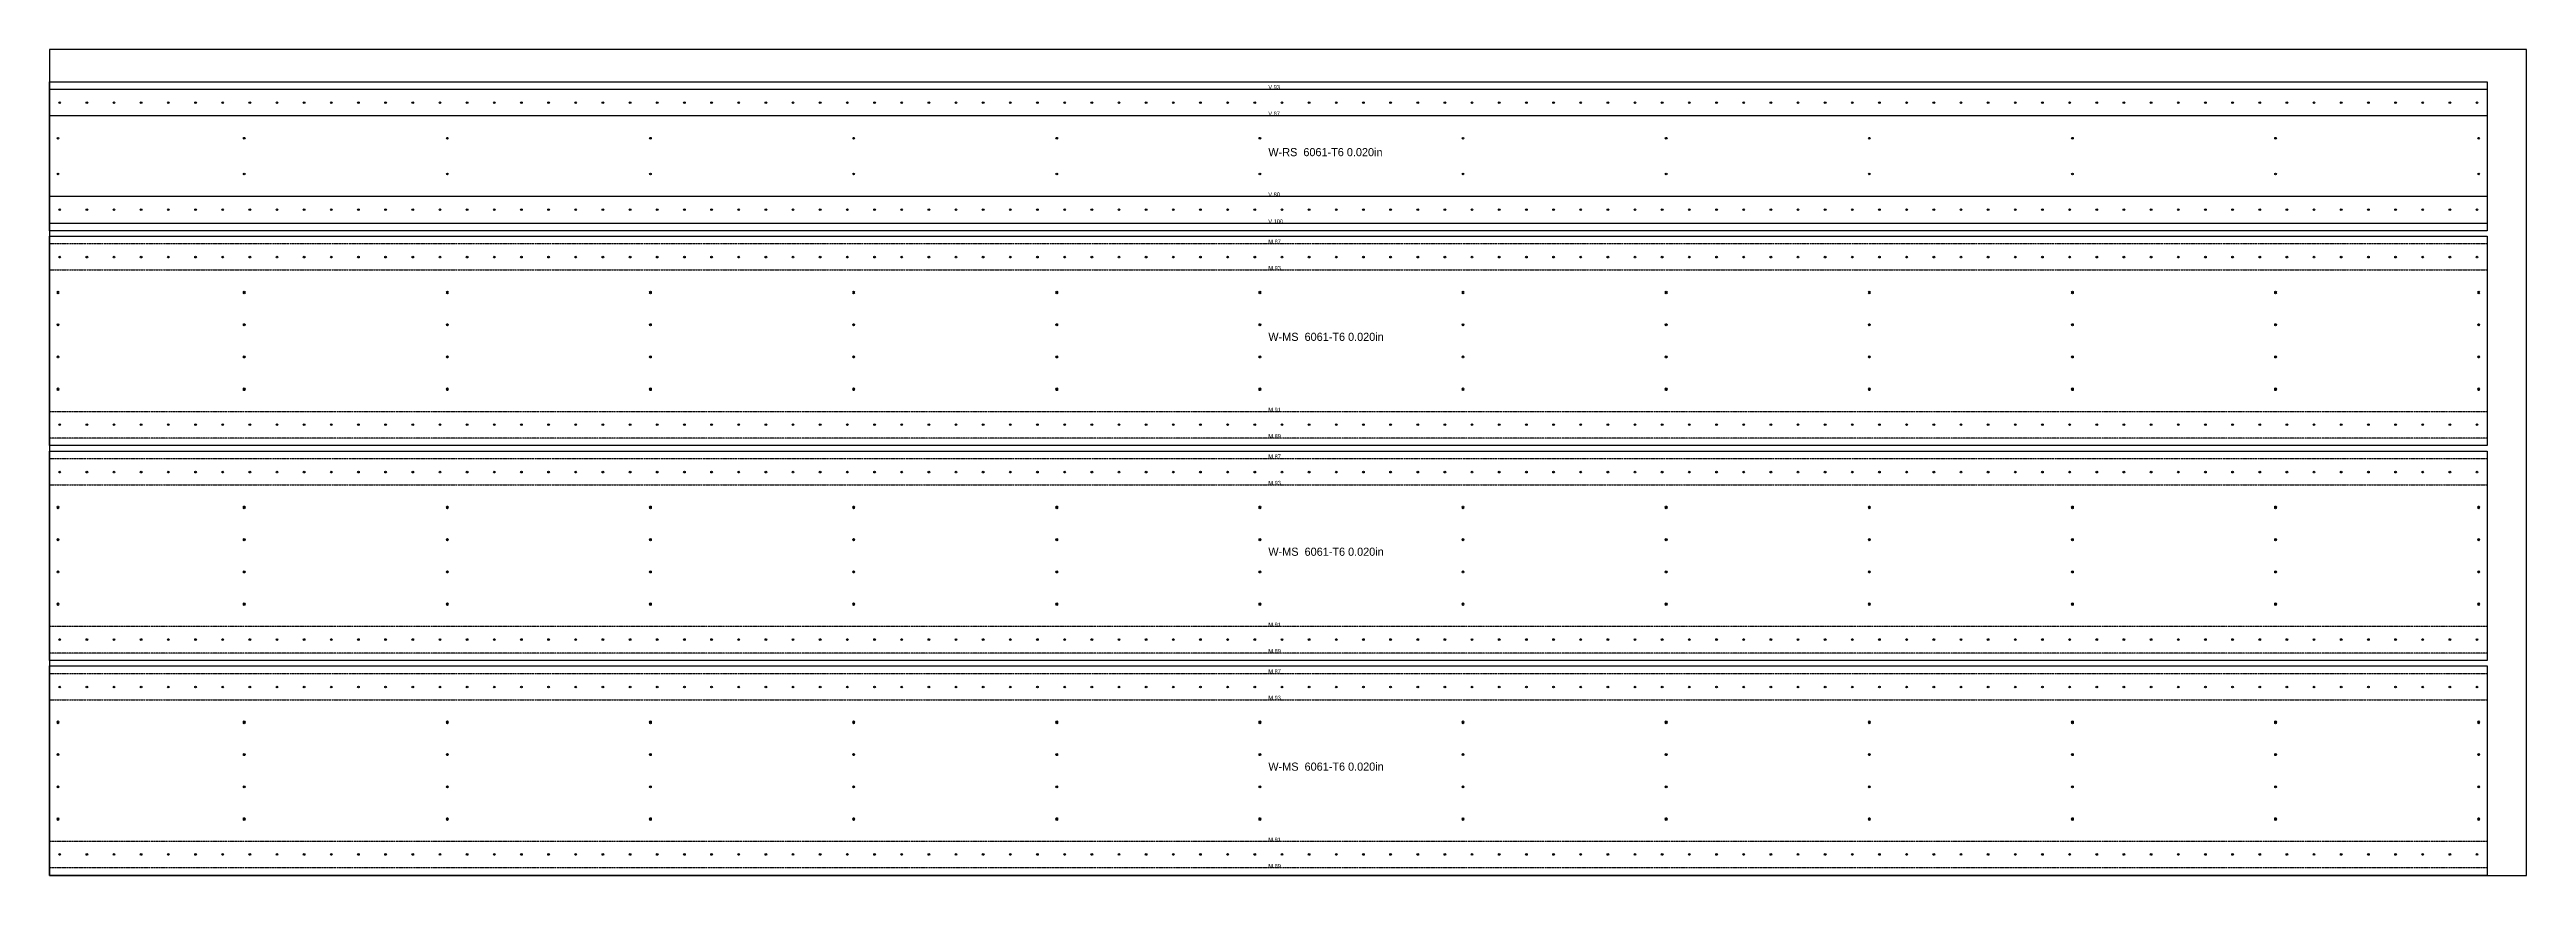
# Model space of a CAD drawing. Header units: millimetres. Extents: x 0 to 3658, y 0 to 1219.
import ezdxf

# ---------------------------------------------------------------- set-up
doc = ezdxf.new("R2010")
doc.units = ezdxf.units.MM
doc.linetypes.add('DASHDOT', pattern=[3.556, 2.54, -0.508, 0, -0.508])
doc.linetypes.add('DASHED', pattern=[1.524, 1.27, -0.254])
for name, color, linetype in [('CUT', 7, 'CONTINUOUS'), ('ETCH', 8, 'CONTINUOUS'), ('HOLE', 6, 'CONTINUOUS'), ('MOUNTAIN', 5, 'DASHDOT'), ('VALLEY', 1, 'DASHED')]:
    doc.layers.add(name, color=color, linetype=linetype)

msp = doc.modelspace()

# ---------------------------------------------------------------- linework, layer by layer
at = {"layer": 'CUT'}
for points in [[(3600, 951.6), (0, 951.6), (0, 1171.5), (3600, 1171.5), (3600, 951.6)], [(3600, 634.4), (0, 634.4), (0, 943.6), (3600, 943.6), (3600, 634.4)], [(3600, 317.2), (0, 317.2), (0, 626.4), (3600, 626.4), (3600, 317.2)], [(3600, 0), (0, 0), (0, 309.2), (3600, 309.2), (3600, 0)]]:
    msp.add_lwpolyline(points, close=True, dxfattribs=at)
at = {"layer": 'ETCH'}
msp.add_lwpolyline([(0, 0), (3658, 0), (3658, 1219), (0, 1219)], close=True, dxfattribs=at)
at = {"layer": 'HOLE'}
for centre in [(15, 1140.6), (55.1, 1140.6), (95.2, 1140.6), (135.3, 1140.6), (175.4, 1140.6), (215.6, 1140.6), (255.7, 1140.6), (295.8, 1140.6), (335.9, 1140.6), (376, 1140.6), (416.1, 1140.6), (456.2, 1140.6), (496.3, 1140.6), (536.5, 1140.6), (576.6, 1140.6), (616.7, 1140.6), (656.8, 1140.6), (696.9, 1140.6), (737, 1140.6), (777.1, 1140.6), (817.2, 1140.6), (857.4, 1140.6), (897.5, 1140.6), (937.6, 1140.6), (977.7, 1140.6), (1017.8, 1140.6), (1057.9, 1140.6), (1098, 1140.6), (1138.1, 1140.6), (1178.3, 1140.6), (1218.4, 1140.6), (1258.5, 1140.6), (1298.6, 1140.6), (1338.7, 1140.6), (1378.8, 1140.6), (1418.9, 1140.6), (1459, 1140.6), (1499.2, 1140.6), (1539.3, 1140.6), (1579.4, 1140.6), (1619.5, 1140.6), (1659.6, 1140.6), (1699.7, 1140.6), (1739.8, 1140.6), (1779.9, 1140.6), (1820.1, 1140.6), (1860.2, 1140.6), (1900.3, 1140.6), (1940.4, 1140.6), (1980.5, 1140.6), (2020.6, 1140.6), (2060.7, 1140.6), (2100.8, 1140.6), (2141, 1140.6), (2181.1, 1140.6), (2221.2, 1140.6), (2261.3, 1140.6), (2301.4, 1140.6), (2341.5, 1140.6), (2381.6, 1140.6), (2421.7, 1140.6), (2461.9, 1140.6), (2502, 1140.6), (2542.1, 1140.6), (2582.2, 1140.6), (2622.3, 1140.6), (2662.4, 1140.6), (2702.5, 1140.6), (2742.6, 1140.6), (2782.8, 1140.6), (2822.9, 1140.6), (2863, 1140.6), (2903.1, 1140.6), (2943.2, 1140.6), (2983.3, 1140.6), (3023.4, 1140.6), (3063.5, 1140.6), (3103.7, 1140.6), (3143.8, 1140.6), (3183.9, 1140.6), (3224, 1140.6), (3264.1, 1140.6), (3304.2, 1140.6), (3344.3, 1140.6), (3384.4, 1140.6), (3424.6, 1140.6), (3464.7, 1140.6), (3504.8, 1140.6), (3544.9, 1140.6), (3585, 1140.6), (12.5, 1088.1), (287.5, 1088.1), (587.5, 1088.1), (887.5, 1088.1), (1187.5, 1088.1), (1487.5, 1088.1), (1787.5, 1088.1), (2087.5, 1088.1), (2387.5, 1088.1), (2687.5, 1088.1), (2987.5, 1088.1), (3287.5, 1088.1), (3587.5, 1088.1), (12.5, 1035.4), (287.5, 1035.4), (587.5, 1035.4), (887.5, 1035.4), (1187.5, 1035.4), (1487.5, 1035.4), (1787.5, 1035.4), (2087.5, 1035.4), (2387.5, 1035.4), (2687.5, 1035.4), (2987.5, 1035.4), (3287.5, 1035.4), (3587.5, 1035.4), (15, 982.6), (55.1, 982.6), (95.2, 982.6), (135.3, 982.6), (175.4, 982.6), (215.6, 982.6), (255.7, 982.6), (295.8, 982.6), (335.9, 982.6), (376, 982.6), (416.1, 982.6), (456.2, 982.6), (496.3, 982.6), (536.5, 982.6), (576.6, 982.6), (616.7, 982.6), (656.8, 982.6), (696.9, 982.6), (737, 982.6), (777.1, 982.6), (817.2, 982.6), (857.4, 982.6), (897.5, 982.6), (937.6, 982.6), (977.7, 982.6), (1017.8, 982.6), (1057.9, 982.6), (1098, 982.6), (1138.1, 982.6), (1178.3, 982.6), (1218.4, 982.6), (1258.5, 982.6), (1298.6, 982.6), (1338.7, 982.6), (1378.8, 982.6), (1418.9, 982.6), (1459, 982.6), (1499.2, 982.6), (1539.3, 982.6), (1579.4, 982.6), (1619.5, 982.6), (1659.6, 982.6), (1699.7, 982.6), (1739.8, 982.6), (1779.9, 982.6), (1820.1, 982.6), (1860.2, 982.6), (1900.3, 982.6), (1940.4, 982.6), (1980.5, 982.6), (2020.6, 982.6), (2060.7, 982.6), (2100.8, 982.6), (2141, 982.6), (2181.1, 982.6), (2221.2, 982.6), (2261.3, 982.6), (2301.4, 982.6), (2341.5, 982.6), (2381.6, 982.6), (2421.7, 982.6), (2461.9, 982.6), (2502, 982.6), (2542.1, 982.6), (2582.2, 982.6), (2622.3, 982.6), (2662.4, 982.6), (2702.5, 982.6), (2742.6, 982.6), (2782.8, 982.6), (2822.9, 982.6), (2863, 982.6), (2903.1, 982.6), (2943.2, 982.6), (2983.3, 982.6), (3023.4, 982.6), (3063.5, 982.6), (3103.7, 982.6), (3143.8, 982.6), (3183.9, 982.6), (3224, 982.6), (3264.1, 982.6), (3304.2, 982.6), (3344.3, 982.6), (3384.4, 982.6), (3424.6, 982.6), (3464.7, 982.6), (3504.8, 982.6), (3544.9, 982.6), (3585, 982.6), (15, 912.6), (55.1, 912.6), (95.2, 912.6), (135.3, 912.6), (175.4, 912.6), (215.6, 912.6), (255.7, 912.6), (295.8, 912.6), (335.9, 912.6), (376, 912.6), (416.1, 912.6), (456.2, 912.6), (496.3, 912.6), (536.5, 912.6), (576.6, 912.6), (616.7, 912.6), (656.8, 912.6), (696.9, 912.6), (737, 912.6), (777.1, 912.6), (817.2, 912.6), (857.4, 912.6), (897.5, 912.6), (937.6, 912.6), (977.7, 912.6), (1017.8, 912.6), (1057.9, 912.6), (1098, 912.6), (1138.1, 912.6), (1178.3, 912.6), (1218.4, 912.6), (1258.5, 912.6), (1298.6, 912.6), (1338.7, 912.6), (1378.8, 912.6), (1418.9, 912.6), (1459, 912.6), (1499.2, 912.6), (1539.3, 912.6), (1579.4, 912.6), (1619.5, 912.6), (1659.6, 912.6), (1699.7, 912.6), (1739.8, 912.6), (1779.9, 912.6), (1820.1, 912.6), (1860.2, 912.6), (1900.3, 912.6), (1940.4, 912.6), (1980.5, 912.6), (2020.6, 912.6), (2060.7, 912.6), (2100.8, 912.6), (2141, 912.6), (2181.1, 912.6), (2221.2, 912.6), (2261.3, 912.6), (2301.4, 912.6), (2341.5, 912.6), (2381.6, 912.6), (2421.7, 912.6), (2461.9, 912.6), (2502, 912.6), (2542.1, 912.6), (2582.2, 912.6), (2622.3, 912.6), (2662.4, 912.6), (2702.5, 912.6), (2742.6, 912.6), (2782.8, 912.6), (2822.9, 912.6), (2863, 912.6), (2903.1, 912.6), (2943.2, 912.6), (2983.3, 912.6), (3023.4, 912.6), (3063.5, 912.6), (3103.7, 912.6), (3143.8, 912.6), (3183.9, 912.6), (3224, 912.6), (3264.1, 912.6), (3304.2, 912.6), (3344.3, 912.6), (3384.4, 912.6), (3424.6, 912.6), (3464.7, 912.6), (3504.8, 912.6), (3544.9, 912.6), (3585, 912.6), (12.5, 861.2), (12.5, 859.6), (287.5, 861.2), (287.5, 859.6), (587.5, 861.2), (587.5, 859.6), (887.5, 861.2), (887.5, 859.6), (1187.5, 861.2), (1187.5, 859.6), (1487.5, 861.2), (1487.5, 859.6), (1787.5, 861.2), (1787.5, 859.6), (2087.5, 861.2), (2087.5, 859.6), (2387.5, 861.2), (2387.5, 859.6), (2687.5, 861.2), (2687.5, 859.6), (2987.5, 861.2), (2987.5, 859.6), (3287.5, 861.2), (3287.5, 859.6), (3587.5, 861.2), (3587.5, 859.6), (12.5, 813.1), (12.5, 812.5), (287.5, 813.1), (287.5, 812.5), (587.5, 813.1), (587.5, 812.5), (887.5, 813.1), (887.5, 812.5), (1187.5, 813.1), (1187.5, 812.5), (1487.5, 813.1), (1487.5, 812.5), (1787.5, 813.1), (1787.5, 812.5), (2087.5, 813.1), (2087.5, 812.5), (2387.5, 813.1), (2387.5, 812.5), (2687.5, 813.1), (2687.5, 812.5), (2987.5, 813.1), (2987.5, 812.5), (3287.5, 813.1), (3287.5, 812.5), (3587.5, 813.1), (3587.5, 812.5), (12.5, 765.5), (12.5, 765), (287.5, 765.5), (287.5, 765), (587.5, 765.5), (587.5, 765), (887.5, 765.5), (887.5, 765), (1187.5, 765.5), (1187.5, 765), (1487.5, 765.5), (1487.5, 765), (1787.5, 765.5), (1787.5, 765), (2087.5, 765.5), (2087.5, 765), (2387.5, 765.5), (2387.5, 765), (2687.5, 765.5), (2687.5, 765), (2987.5, 765.5), (2987.5, 765), (3287.5, 765.5), (3287.5, 765), (3587.5, 765.5), (3587.5, 765), (12.5, 718.4), (12.5, 716.9), (287.5, 718.4), (287.5, 716.9), (587.5, 718.4), (587.5, 716.9), (887.5, 718.4), (887.5, 716.9), (1187.5, 718.4), (1187.5, 716.9), (1487.5, 718.4), (1487.5, 716.9), (1787.5, 718.4), (1787.5, 716.9), (2087.5, 718.4), (2087.5, 716.9), (2387.5, 718.4), (2387.5, 716.9), (2687.5, 718.4), (2687.5, 716.9), (2987.5, 718.4), (2987.5, 716.9), (3287.5, 718.4), (3287.5, 716.9), (3587.5, 718.4), (3587.5, 716.9), (15, 665.4), (55.1, 665.4), (95.2, 665.4), (135.3, 665.4), (175.4, 665.4), (215.6, 665.4), (255.7, 665.4), (295.8, 665.4), (335.9, 665.4), (376, 665.4), (416.1, 665.4), (456.2, 665.4), (496.3, 665.4), (536.5, 665.4), (576.6, 665.4), (616.7, 665.4), (656.8, 665.4), (696.9, 665.4), (737, 665.4), (777.1, 665.4), (817.2, 665.4), (857.4, 665.4), (897.5, 665.4), (937.6, 665.4), (977.7, 665.4), (1017.8, 665.4), (1057.9, 665.4), (1098, 665.4), (1138.1, 665.4), (1178.3, 665.4), (1218.4, 665.4), (1258.5, 665.4), (1298.6, 665.4), (1338.7, 665.4), (1378.8, 665.4), (1418.9, 665.4), (1459, 665.4), (1499.2, 665.4), (1539.3, 665.4), (1579.4, 665.4), (1619.5, 665.4), (1659.6, 665.4), (1699.7, 665.4), (1739.8, 665.4), (1779.9, 665.4), (1820.1, 665.4), (1860.2, 665.4), (1900.3, 665.4), (1940.4, 665.4), (1980.5, 665.4), (2020.6, 665.4), (2060.7, 665.4), (2100.8, 665.4), (2141, 665.4), (2181.1, 665.4), (2221.2, 665.4), (2261.3, 665.4), (2301.4, 665.4), (2341.5, 665.4), (2381.6, 665.4), (2421.7, 665.4), (2461.9, 665.4), (2502, 665.4), (2542.1, 665.4), (2582.2, 665.4), (2622.3, 665.4), (2662.4, 665.4), (2702.5, 665.4), (2742.6, 665.4), (2782.8, 665.4), (2822.9, 665.4), (2863, 665.4), (2903.1, 665.4), (2943.2, 665.4), (2983.3, 665.4), (3023.4, 665.4), (3063.5, 665.4), (3103.7, 665.4), (3143.8, 665.4), (3183.9, 665.4), (3224, 665.4), (3264.1, 665.4), (3304.2, 665.4), (3344.3, 665.4), (3384.4, 665.4), (3424.6, 665.4), (3464.7, 665.4), (3504.8, 665.4), (3544.9, 665.4), (3585, 665.4), (15, 595.3), (55.1, 595.3), (95.2, 595.3), (135.3, 595.3), (175.4, 595.3), (215.6, 595.3), (255.7, 595.3), (295.8, 595.3), (335.9, 595.3), (376, 595.3), (416.1, 595.3), (456.2, 595.3), (496.3, 595.3), (536.5, 595.3), (576.6, 595.3), (616.7, 595.3), (656.8, 595.3), (696.9, 595.3), (737, 595.3), (777.1, 595.3), (817.2, 595.3), (857.4, 595.3), (897.5, 595.3), (937.6, 595.3), (977.7, 595.3), (1017.8, 595.3), (1057.9, 595.3), (1098, 595.3), (1138.1, 595.3), (1178.3, 595.3), (1218.4, 595.3), (1258.5, 595.3), (1298.6, 595.3), (1338.7, 595.3), (1378.8, 595.3), (1418.9, 595.3), (1459, 595.3), (1499.2, 595.3), (1539.3, 595.3), (1579.4, 595.3), (1619.5, 595.3), (1659.6, 595.3), (1699.7, 595.3), (1739.8, 595.3), (1779.9, 595.3), (1820.1, 595.3), (1860.2, 595.3), (1900.3, 595.3), (1940.4, 595.3), (1980.5, 595.3), (2020.6, 595.3), (2060.7, 595.3), (2100.8, 595.3), (2141, 595.3), (2181.1, 595.3), (2221.2, 595.3), (2261.3, 595.3), (2301.4, 595.3), (2341.5, 595.3), (2381.6, 595.3), (2421.7, 595.3), (2461.9, 595.3), (2502, 595.3), (2542.1, 595.3), (2582.2, 595.3), (2622.3, 595.3), (2662.4, 595.3), (2702.5, 595.3), (2742.6, 595.3), (2782.8, 595.3), (2822.9, 595.3), (2863, 595.3), (2903.1, 595.3), (2943.2, 595.3), (2983.3, 595.3), (3023.4, 595.3), (3063.5, 595.3), (3103.7, 595.3), (3143.8, 595.3), (3183.9, 595.3), (3224, 595.3), (3264.1, 595.3), (3304.2, 595.3), (3344.3, 595.3), (3384.4, 595.3), (3424.6, 595.3), (3464.7, 595.3), (3504.8, 595.3), (3544.9, 595.3), (3585, 595.3), (12.5, 544), (12.5, 542.4), (287.5, 544), (287.5, 542.4), (587.5, 544), (587.5, 542.4), (887.5, 544), (887.5, 542.4), (1187.5, 544), (1187.5, 542.4), (1487.5, 544), (1487.5, 542.4), (1787.5, 544), (1787.5, 542.4), (2087.5, 544), (2087.5, 542.4), (2387.5, 544), (2387.5, 542.4), (2687.5, 544), (2687.5, 542.4), (2987.5, 544), (2987.5, 542.4), (3287.5, 544), (3287.5, 542.4), (3587.5, 544), (3587.5, 542.4), (12.5, 495.9), (12.5, 495.3), (287.5, 495.9), (287.5, 495.3), (587.5, 495.9), (587.5, 495.3), (887.5, 495.9), (887.5, 495.3), (1187.5, 495.9), (1187.5, 495.3), (1487.5, 495.9), (1487.5, 495.3), (1787.5, 495.9), (1787.5, 495.3), (2087.5, 495.9), (2087.5, 495.3), (2387.5, 495.9), (2387.5, 495.3), (2687.5, 495.9), (2687.5, 495.3), (2987.5, 495.9), (2987.5, 495.3), (3287.5, 495.9), (3287.5, 495.3), (3587.5, 495.9), (3587.5, 495.3), (12.5, 448.2), (12.5, 447.7), (287.5, 448.2), (287.5, 447.7), (587.5, 448.2), (587.5, 447.7), (887.5, 448.2), (887.5, 447.7), (1187.5, 448.2), (1187.5, 447.7), (1487.5, 448.2), (1487.5, 447.7), (1787.5, 448.2), (1787.5, 447.7), (2087.5, 448.2), (2087.5, 447.7), (2387.5, 448.2), (2387.5, 447.7), (2687.5, 448.2), (2687.5, 447.7), (2987.5, 448.2), (2987.5, 447.7), (3287.5, 448.2), (3287.5, 447.7), (3587.5, 448.2), (3587.5, 447.7), (12.5, 401.2), (287.5, 401.2), (587.5, 401.2), (887.5, 401.2), (1187.5, 401.2), (1487.5, 401.2), (1787.5, 401.2), (2087.5, 401.2), (2387.5, 401.2), (2687.5, 401.2), (2987.5, 401.2), (3287.5, 401.2), (3587.5, 401.2), (12.5, 399.6), (287.5, 399.6), (587.5, 399.6), (887.5, 399.6), (1187.5, 399.6), (1487.5, 399.6), (1787.5, 399.6), (2087.5, 399.6), (2387.5, 399.6), (2687.5, 399.6), (2987.5, 399.6), (3287.5, 399.6), (3587.5, 399.6), (15, 348.2), (55.1, 348.2), (95.2, 348.2), (135.3, 348.2), (175.4, 348.2), (215.6, 348.2), (255.7, 348.2), (295.8, 348.2), (335.9, 348.2), (376, 348.2), (416.1, 348.2), (456.2, 348.2), (496.3, 348.2), (536.5, 348.2), (576.6, 348.2), (616.7, 348.2), (656.8, 348.2), (696.9, 348.2), (737, 348.2), (777.1, 348.2), (817.2, 348.2), (857.4, 348.2), (897.5, 348.2), (937.6, 348.2), (977.7, 348.2), (1017.8, 348.2), (1057.9, 348.2), (1098, 348.2), (1138.1, 348.2), (1178.3, 348.2), (1218.4, 348.2), (1258.5, 348.2), (1298.6, 348.2), (1338.7, 348.2), (1378.8, 348.2), (1418.9, 348.2), (1459, 348.2), (1499.2, 348.2), (1539.3, 348.2), (1579.4, 348.2), (1619.5, 348.2), (1659.6, 348.2), (1699.7, 348.2), (1739.8, 348.2), (1779.9, 348.2), (1820.1, 348.2), (1860.2, 348.2), (1900.3, 348.2), (1940.4, 348.2), (1980.5, 348.2), (2020.6, 348.2), (2060.7, 348.2), (2100.8, 348.2), (2141, 348.2), (2181.1, 348.2), (2221.2, 348.2), (2261.3, 348.2), (2301.4, 348.2), (2341.5, 348.2), (2381.6, 348.2), (2421.7, 348.2), (2461.9, 348.2), (2502, 348.2), (2542.1, 348.2), (2582.2, 348.2), (2622.3, 348.2), (2662.4, 348.2), (2702.5, 348.2), (2742.6, 348.2), (2782.8, 348.2), (2822.9, 348.2), (2863, 348.2), (2903.1, 348.2), (2943.2, 348.2), (2983.3, 348.2), (3023.4, 348.2), (3063.5, 348.2), (3103.7, 348.2), (3143.8, 348.2), (3183.9, 348.2), (3224, 348.2), (3264.1, 348.2), (3304.2, 348.2), (3344.3, 348.2), (3384.4, 348.2), (3424.6, 348.2), (3464.7, 348.2), (3504.8, 348.2), (3544.9, 348.2), (3585, 348.2), (15, 278.1), (55.1, 278.1), (95.2, 278.1), (135.3, 278.1), (175.4, 278.1), (215.6, 278.1), (255.7, 278.1), (295.8, 278.1), (335.9, 278.1), (376, 278.1), (416.1, 278.1), (456.2, 278.1), (496.3, 278.1), (536.5, 278.1), (576.6, 278.1), (616.7, 278.1), (656.8, 278.1), (696.9, 278.1), (737, 278.1), (777.1, 278.1), (817.2, 278.1), (857.4, 278.1), (897.5, 278.1), (937.6, 278.1), (977.7, 278.1), (1017.8, 278.1), (1057.9, 278.1), (1098, 278.1), (1138.1, 278.1), (1178.3, 278.1), (1218.4, 278.1), (1258.5, 278.1), (1298.6, 278.1), (1338.7, 278.1), (1378.8, 278.1), (1418.9, 278.1), (1459, 278.1), (1499.2, 278.1), (1539.3, 278.1), (1579.4, 278.1), (1619.5, 278.1), (1659.6, 278.1), (1699.7, 278.1), (1739.8, 278.1), (1779.9, 278.1), (1820.1, 278.1), (1860.2, 278.1), (1900.3, 278.1), (1940.4, 278.1), (1980.5, 278.1), (2020.6, 278.1), (2060.7, 278.1), (2100.8, 278.1), (2141, 278.1), (2181.1, 278.1), (2221.2, 278.1), (2261.3, 278.1), (2301.4, 278.1), (2341.5, 278.1), (2381.6, 278.1), (2421.7, 278.1), (2461.9, 278.1), (2502, 278.1), (2542.1, 278.1), (2582.2, 278.1), (2622.3, 278.1), (2662.4, 278.1), (2702.5, 278.1), (2742.6, 278.1), (2782.8, 278.1), (2822.9, 278.1), (2863, 278.1), (2903.1, 278.1), (2943.2, 278.1), (2983.3, 278.1), (3023.4, 278.1), (3063.5, 278.1), (3103.7, 278.1), (3143.8, 278.1), (3183.9, 278.1), (3224, 278.1), (3264.1, 278.1), (3304.2, 278.1), (3344.3, 278.1), (3384.4, 278.1), (3424.6, 278.1), (3464.7, 278.1), (3504.8, 278.1), (3544.9, 278.1), (3585, 278.1), (12.5, 226.7), (12.5, 225.2), (287.5, 226.7), (287.5, 225.2), (587.5, 226.7), (587.5, 225.2), (887.5, 226.7), (887.5, 225.2), (1187.5, 226.7), (1187.5, 225.2), (1487.5, 226.7), (1487.5, 225.2), (1787.5, 226.7), (1787.5, 225.2), (2087.5, 226.7), (2087.5, 225.2), (2387.5, 226.7), (2387.5, 225.2), (2687.5, 226.7), (2687.5, 225.2), (2987.5, 226.7), (2987.5, 225.2), (3287.5, 226.7), (3287.5, 225.2), (3587.5, 226.7), (3587.5, 225.2), (12.5, 178.6), (12.5, 178.1), (287.5, 178.6), (287.5, 178.1), (587.5, 178.6), (587.5, 178.1), (887.5, 178.6), (887.5, 178.1), (1187.5, 178.6), (1187.5, 178.1), (1487.5, 178.6), (1487.5, 178.1), (1787.5, 178.6), (1787.5, 178.1), (2087.5, 178.6), (2087.5, 178.1), (2387.5, 178.6), (2387.5, 178.1), (2687.5, 178.6), (2687.5, 178.1), (2987.5, 178.6), (2987.5, 178.1), (3287.5, 178.6), (3287.5, 178.1), (3587.5, 178.6), (3587.5, 178.1), (12.5, 131), (12.5, 130.5), (287.5, 131), (287.5, 130.5), (587.5, 131), (587.5, 130.5), (887.5, 131), (887.5, 130.5), (1187.5, 131), (1187.5, 130.5), (1487.5, 131), (1487.5, 130.5), (1787.5, 131), (1787.5, 130.5), (2087.5, 131), (2087.5, 130.5), (2387.5, 131), (2387.5, 130.5), (2687.5, 131), (2687.5, 130.5), (2987.5, 131), (2987.5, 130.5), (3287.5, 131), (3287.5, 130.5), (3587.5, 131), (3587.5, 130.5), (12.5, 84), (12.5, 82.4), (287.5, 84), (287.5, 82.4), (587.5, 84), (587.5, 82.4), (887.5, 84), (887.5, 82.4), (1187.5, 84), (1187.5, 82.4), (1487.5, 84), (1487.5, 82.4), (1787.5, 84), (1787.5, 82.4), (2087.5, 84), (2087.5, 82.4), (2387.5, 84), (2387.5, 82.4), (2687.5, 84), (2687.5, 82.4), (2987.5, 84), (2987.5, 82.4), (3287.5, 84), (3287.5, 82.4), (3587.5, 84), (3587.5, 82.4), (15, 31), (55.1, 31), (95.2, 31), (135.3, 31), (175.4, 31), (215.6, 31), (255.7, 31), (295.8, 31), (335.9, 31), (376, 31), (416.1, 31), (456.2, 31), (496.3, 31), (536.5, 31), (576.6, 31), (616.7, 31), (656.8, 31), (696.9, 31), (737, 31), (777.1, 31), (817.2, 31), (857.4, 31), (897.5, 31), (937.6, 31), (977.7, 31), (1017.8, 31), (1057.9, 31), (1098, 31), (1138.1, 31), (1178.3, 31), (1218.4, 31), (1258.5, 31), (1298.6, 31), (1338.7, 31), (1378.8, 31), (1418.9, 31), (1459, 31), (1499.2, 31), (1539.3, 31), (1579.4, 31), (1619.5, 31), (1659.6, 31), (1699.7, 31), (1739.8, 31), (1779.9, 31), (1820.1, 31), (1860.2, 31), (1900.3, 31), (1940.4, 31), (1980.5, 31), (2020.6, 31), (2060.7, 31), (2100.8, 31), (2141, 31), (2181.1, 31), (2221.2, 31), (2261.3, 31), (2301.4, 31), (2341.5, 31), (2381.6, 31), (2421.7, 31), (2461.9, 31), (2502, 31), (2542.1, 31), (2582.2, 31), (2622.3, 31), (2662.4, 31), (2702.5, 31), (2742.6, 31), (2782.8, 31), (2822.9, 31), (2863, 31), (2903.1, 31), (2943.2, 31), (2983.3, 31), (3023.4, 31), (3063.5, 31), (3103.7, 31), (3143.8, 31), (3183.9, 31), (3224, 31), (3264.1, 31), (3304.2, 31), (3344.3, 31), (3384.4, 31), (3424.6, 31), (3464.7, 31), (3504.8, 31), (3544.9, 31), (3585, 31)]:
    msp.add_circle(centre, 1.25, dxfattribs=at)
at = {"layer": 'MOUNTAIN'}
for p, q in [((0, 932.6), (3600, 932.6)), ((0, 893.7), (3600, 893.7)), ((3600, 684.4), (0, 684.4)), ((3600, 645.4), (0, 645.4)), ((0, 615.4), (3600, 615.4)), ((0, 576.4), (3600, 576.4)), ((3600, 367.2), (0, 367.2)), ((3600, 328.2), (0, 328.2)), ((0, 298.2), (3600, 298.2)), ((0, 259.2), (3600, 259.2)), ((3600, 49.9), (0, 49.9)), ((3600, 11), (0, 11))]:
    msp.add_line(p, q, dxfattribs=at)
at = {"layer": 'VALLEY'}
for p, q in [((0, 1160.7), (3600, 1160.7)), ((0, 1121.5), (3600, 1121.5)), ((3600, 1002.1), (0, 1002.1)), ((3600, 962.3), (0, 962.3))]:
    msp.add_line(p, q, dxfattribs=at)

# ---------------------------------------------------------------- texts
at = {"layer": 'ETCH'}
for s, height, p in [('V 93', 6, (1800, 1160.7)), ('V 87', 6, (1800, 1121.5)), ('W-RS  6061-T6 0.020in', 12, (1800, 1061.6)), ('V 80', 6, (1800, 1002.1)), ('V 100', 6, (1800, 962.3)), ('M 87', 6, (1800, 932.6)), ('M 93', 6, (1800, 893.7)), ('W-MS  6061-T6 0.020in', 12, (1800, 789)), ('M 91', 6, (1800, 684.4)), ('M 89', 6, (1800, 645.4)), ('M 87', 6, (1800, 615.4)), ('M 93', 6, (1800, 576.4)), ('W-MS  6061-T6 0.020in', 12, (1800, 471.8)), ('M 91', 6, (1800, 367.2)), ('M 89', 6, (1800, 328.2)), ('M 87', 6, (1800, 298.2)), ('M 93', 6, (1800, 259.2)), ('W-MS  6061-T6 0.020in', 12, (1800, 154.6)), ('M 91', 6, (1800, 49.9)), ('M 89', 6, (1800, 11))]:
    msp.add_text(s, height=height, dxfattribs=at).set_placement(p)

doc.saveas('drawing.dxf')
